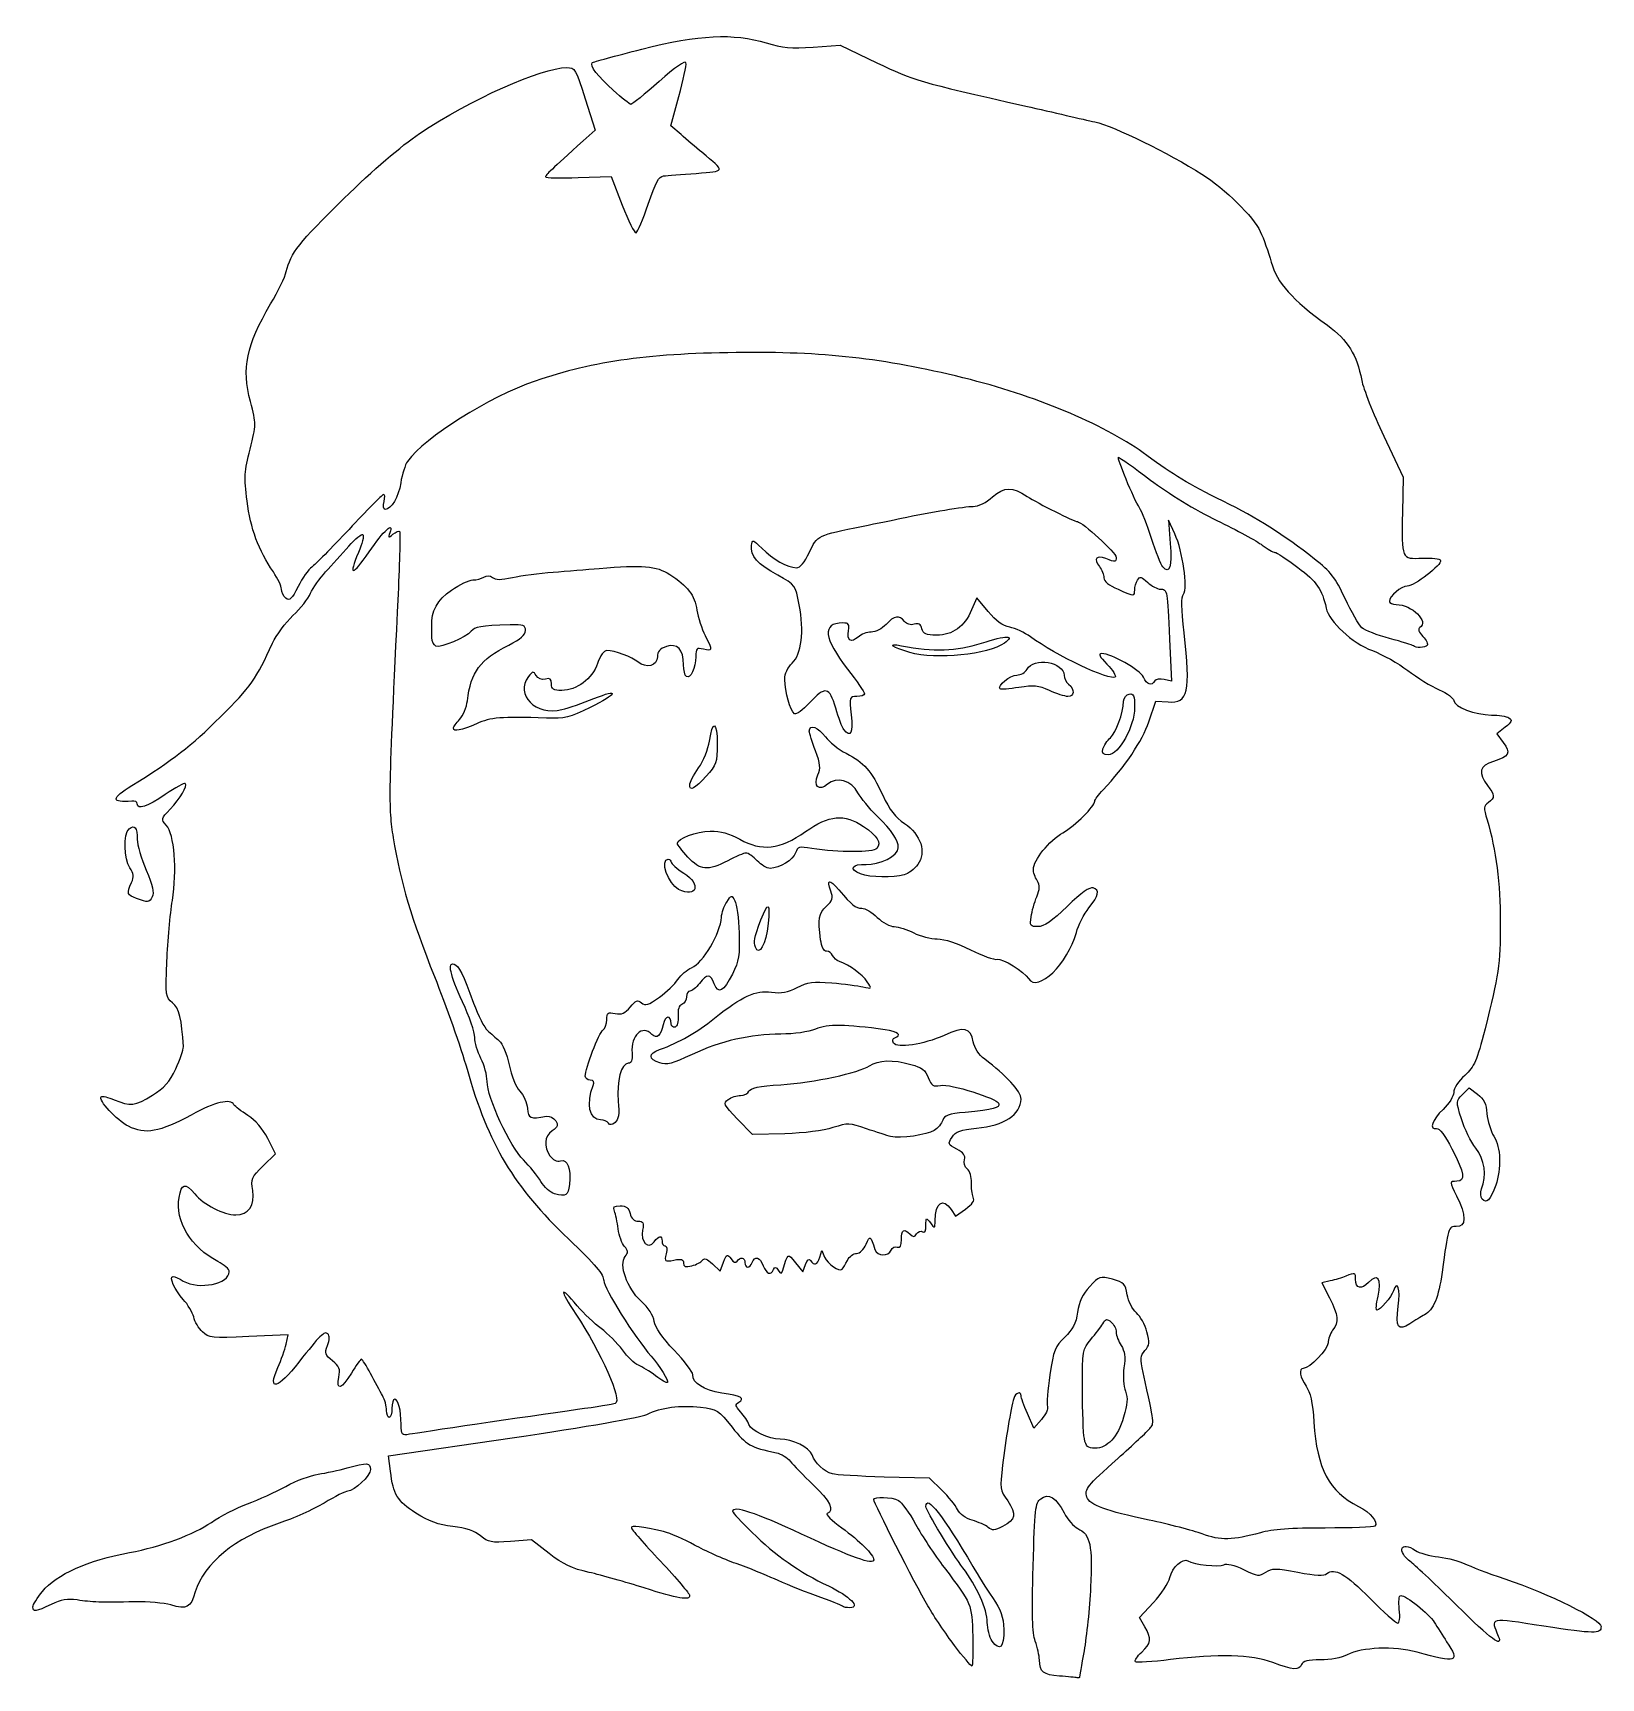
# Model space of a CAD drawing. Extents: x 1 to 136, y 2 to 144.
import ezdxf

# ---------------------------------------------------------------- set-up
doc = ezdxf.new("R2010")
doc.units = 0
doc.layers.get('0').update_dxf_attribs({"linetype": 'CONTINUOUS'})

msp = doc.modelspace()

# ---------------------------------------------------------------- linework, layer by layer
at = {"color": 7}
for points in [[(67.973337, 142.612539), (70.303102, 142.777911), (73.470722, 141.262473)], [(48.323217, 138.144033), (49.179684, 135.442283), (48.160181, 134.526382)], [(56.585633, 135.063759), (55.711841, 135.826934), (56.401994, 138.360258)], [(47.727542, 131.355817), (50.563362, 131.453072), (51.514087, 128.986465)], [(117.170473, 109.064856), (118.832535, 105.523906), (118.776385, 102.481197)], [(99.160319, 100.629114), (98.608663, 101.819739), (98.765691, 99.802138)], [(83.060209, 93.942823), (82.085527, 95.132295), (81.641119, 94.085899)], [(98.710419, 91.562542), (98.863147, 87.919928), (98.232338, 88.078252)], [(76.306706, 90.405556), (76.306706, 90.40568)], [(96.925196, 84.438905), (97.52706, 86.209322), (98.582562, 86.139636)], [(127.633936, 83.960232), (126.92049, 83.399035), (127.476848, 82.64652)], [(123.956429, 52.282249), (124.523132, 52.848952), (125.254822, 52.30477)], [(65.5354, 48.908163), (62.751094, 48.830939), (61.458663, 50.167397)], [(20.552428, 46.127273), (21.621437, 47.175118), (20.949372, 48.501374)], [(79.872041, 42.370936), (80.256491, 41.791924), (81.111741, 42.400919)], [(68.554579, 38.253593), (68.731238, 38.848906), (68.967387, 38.270889)], [(59.289479, 37.678976), (59.956779, 37.052083), (60.249223, 37.818203)], [(66.448226, 37.779045), (67.077341, 36.996822), (67.318041, 37.637371)], [(112.557213, 36.215918), (111.827921, 36.059851), (112.491068, 34.751195)], [(22.52768, 30.748391), (22.70739, 31.566601), (19.313617, 31.41063)], [(87.658141, 24.263636), (87.001575, 23.503072), (86.451855, 24.78178)], [(31.531496, 19.798906), (31.368524, 21.121822), (42.032727, 22.689436)], [(79.065882, 18.172261), (78.019317, 19.191446), (74.089371, 19.302079)], [(45.228846, 12.701032), (43.701094, 13.898031), (41.873101, 13.751481)], [(96.560002, 6.392966), (96.105371, 7.185118), (97.323026, 8.486889)]]:
    msp.add_lwpolyline(points, dxfattribs=at)
for points in [[(119.723225, 90.973301)], [(88.351064, 87.127554)], [(36.954219, 83.877166)], [(70.620639, 83.761927)], [(92.964741, 82.091146)], [(57.331951, 78.999427)], [(57.164383, 72.767267)], [(72.064428, 71.307711)], [(56.365132, 69.979101)], [(9.63599, 69.186634)], [(62.995575, 64.999635)], [(50.323618, 49.816271)], [(74.657344, 48.672901)], [(45.685469, 43.716419)], [(125.664037, 43.269464)], [(32.452691, 23.840416)], [(91.359167, 22.610104)], [(101.512547, 14.39414)], [(0.706302, 8.096956)], [(70.514115, 8.155331)], [(123.470522, 8.223385)], [(80.157463, 4.783802)], [(83.413277, 5.159581)], [(107.597969, 3.302773)], [(89.214542, 2.136516)]]:
    msp.add_lwpolyline(points, close=True, dxfattribs=at)
for points in [[(53.204097, 142.435993), (58.157626, 143.692428), (61.073276, 143.836837), (63.93275, 142.967369)], [(48.929941, 141.268029), (48.991729, 141.329817), (50.915102, 141.855402), (53.204097, 142.435993)], [(63.93275, 142.967369), (65.32654, 142.543567), (66.075298, 142.477813), (67.973337, 142.612539)], [(34.038122, 135.153072), (38.408978, 138.090238), (44.555487, 140.845781), (46.73627, 140.845781)], [(46.73627, 140.845781), (47.430246, 140.845781), (47.509546, 140.710769), (48.323217, 138.144033)], [(50.73382, 138.892531), (49.426204, 140.068192), (48.694142, 141.03223), (48.929941, 141.268029)], [(57.011205, 141.25852), (56.960691, 141.486266), (56.086518, 140.880494), (54.685843, 139.64712)], [(56.401994, 138.360258), (56.781578, 139.753586), (57.055724, 141.057805), (57.011205, 141.25852)], [(73.470722, 141.262473), (76.682547, 139.725884), (76.948517, 139.648361), (86.299011, 137.523363)], [(54.685843, 139.64712), (53.451411, 138.560133), (52.36296, 137.670781), (52.267062, 137.670781)], [(52.267062, 137.670781), (52.171163, 137.670781), (51.481204, 138.220569), (50.73382, 138.892531)], [(86.299011, 137.523363), (88.627344, 136.994225), (91.30625, 136.382334), (92.252136, 136.163606)], [(27.515709, 129.546212), (30.075444, 132.048901), (32.42727, 134.070598), (34.038122, 135.153072)], [(58.37845, 133.538285), (57.872987, 133.957549), (57.06622, 134.644014), (56.585633, 135.063759)], [(92.252136, 136.163606), (93.940156, 135.773266), (98.630835, 133.484998), (101.495585, 131.654344)], [(48.160181, 134.526382), (45.410279, 132.055923), (44.891719, 131.562525), (44.891719, 131.416515)], [(57.900522, 131.725927), (60.452183, 131.91272), (60.43173, 131.83516), (58.37845, 133.538285)], [(44.891719, 131.416515), (44.891719, 131.329642), (46.167839, 131.302329), (47.727542, 131.355817)], [(53.757928, 129.071822), (54.385231, 130.940133), (54.670534, 131.464381), (55.0824, 131.505566)], [(55.0824, 131.505566), (55.371119, 131.534437), (56.639275, 131.6336), (57.900522, 131.725927)], [(101.495585, 131.654344), (103.502373, 130.371953), (105.919799, 127.998897), (106.528698, 126.713615)], [(22.553456, 123.250989), (22.937144, 124.875025), (23.606294, 125.723923), (27.515709, 129.546212)], [(51.514087, 128.986465), (52.036985, 127.62983), (52.57587, 126.558268), (52.711604, 126.605215)], [(52.711604, 126.605215), (52.847341, 126.65216), (53.318185, 127.762135), (53.757928, 129.071822)], [(106.528698, 126.713615), (106.810463, 126.118858), (107.235675, 124.925265), (107.473615, 124.061183)], [(107.473615, 124.061183), (107.956175, 122.308752), (109.264421, 120.836746), (112.30877, 118.620781)], [(21.201935, 120.464159), (21.842132, 121.560352), (22.450313, 122.814427), (22.553456, 123.250989)], [(19.464877, 112.038368), (18.696995, 114.958524), (19.084615, 116.838706), (21.201935, 120.464159)], [(112.30877, 118.620781), (114.083081, 117.329268), (114.844161, 116.108398), (115.267923, 113.873912)], [(62.089636, 116.277879), (54.019738, 116.222436), (49.087995, 115.550479), (44.015099, 113.815204)], [(81.536511, 113.933346), (74.585608, 115.698251), (69.363328, 116.327854), (62.089636, 116.277879)], [(44.015099, 113.815204), (40.004778, 112.443403), (34.523669, 108.992707), (33.004956, 106.883645)], [(96.750053, 107.395343), (93.340052, 109.920699), (87.564267, 112.402837), (81.536511, 113.933346)], [(115.267923, 113.873912), (115.40019, 113.176455), (116.25634, 111.01238), (117.170473, 109.064856)], [(19.429941, 107.937326), (19.976951, 110.081171), (19.977033, 110.090701), (19.464877, 112.038368)], [(19.169935, 103.467609), (18.912681, 105.538717), (18.940663, 106.019748), (19.429941, 107.937326)], [(33.004956, 106.883645), (32.797393, 106.595397), (32.534291, 105.769484), (32.420285, 105.04828)], [(96.11795, 102.870947), (95.62447, 103.624856), (94.124042, 107.243697), (94.304937, 107.243697)], [(94.304937, 107.243697), (94.387077, 107.243697), (95.628307, 106.357439), (97.063227, 105.274234)], [(103.327658, 103.448781), (100.280764, 104.955229), (99.038444, 105.700624), (96.750053, 107.395343)], [(32.420285, 105.04828), (32.222347, 103.796142), (31.603495, 102.745781), (31.063695, 102.745781)], [(97.063227, 105.274234), (98.590912, 104.120998), (100.958184, 102.678431), (102.775173, 101.79349)], [(30.923667, 104.028446), (30.795627, 103.977824), (29.463714, 102.626718), (27.963863, 101.025989)], [(30.983952, 103.433134), (31.078834, 103.811178), (31.051706, 104.079069), (30.923667, 104.028446)], [(81.766164, 103.005488), (82.231206, 103.008478), (82.884029, 103.325607), (83.452377, 103.824625)], [(83.452377, 103.824625), (84.45794, 104.707518), (85.130497, 104.716408), (86.431303, 103.863992)], [(86.431303, 103.863992), (87.344218, 103.265761), (90.481454, 101.68926), (90.761, 101.688262)], [(21.4348, 97.351046), (20.155934, 99.223817), (19.465435, 101.0886), (19.169935, 103.467609)], [(31.063695, 102.745781), (30.924204, 102.745781), (30.888556, 103.053047), (30.983952, 103.433134)], [(75.583386, 101.986186), (78.04962, 102.508749), (81.034181, 103.000786), (81.766164, 103.005488)], [(97.155291, 100.232215), (96.777823, 101.388556), (96.311019, 102.575984), (96.11795, 102.870947)], [(111.213506, 98.454633), (108.469491, 100.604656), (106.295777, 101.981278), (103.327658, 103.448781)], [(118.776385, 102.481197), (118.701323, 98.413559), (118.680751, 98.460449), (120.50314, 98.544867)], [(27.963863, 101.025989), (26.464009, 99.42526), (25.01357, 97.958455), (24.740663, 97.766426)], [(29.684041, 99.074076), (30.955779, 100.927747), (31.875349, 101.768725), (31.480903, 100.717369)], [(31.751701, 100.600671), (32.000743, 100.80331), (32.257749, 100.915862), (32.322823, 100.850787)], [(32.322823, 100.850787), (32.387897, 100.785716), (32.327162, 98.357732), (32.187848, 95.455272)], [(67.646947, 99.043879), (68.333258, 100.509184), (68.331204, 100.508181), (72.276094, 101.305892)], [(72.276094, 101.305892), (73.440261, 101.541302), (74.928542, 101.847436), (75.583386, 101.986186)], [(90.761, 101.688262), (91.175194, 101.686675), (94.104219, 98.997392), (94.104219, 98.618561)], [(102.775173, 101.79349), (104.481826, 100.962288), (106.246605, 100.003078), (106.696902, 99.661914)], [(25.945959, 97.364778), (26.465363, 97.923236), (27.359557, 98.915225), (27.93306, 99.569196)], [(27.93306, 99.569196), (28.50656, 100.223169), (29.060751, 100.673278), (29.164592, 100.569435)], [(29.164592, 100.569435), (29.268433, 100.465594), (29.092014, 99.773039), (28.772548, 99.030422)], [(31.480903, 100.717369), (31.31974, 100.287802), (31.350754, 100.274438), (31.751701, 100.600671)], [(64.91678, 97.063131), (63.204905, 98.010387), (62.541383, 98.765379), (62.667081, 99.622957)], [(62.667081, 99.622957), (62.747671, 100.172771), (62.783836, 100.163286), (63.554771, 99.390152)], [(63.554771, 99.390152), (64.477212, 98.465076), (65.805423, 97.718697), (66.529185, 97.718697)], [(98.119554, 97.794858), (97.966678, 97.979063), (97.532759, 99.075872), (97.155291, 100.232215)], [(98.765691, 99.802138), (98.921729, 97.797263), (98.696989, 97.099091), (98.119554, 97.794858)], [(99.900288, 95.439897), (100.306359, 95.929185), (99.84772, 99.145519), (99.160319, 100.629114)], [(106.696902, 99.661914), (107.147201, 99.32075), (107.635461, 99.041614), (107.781923, 99.041614)], [(28.772548, 99.030422), (27.875376, 96.944884), (28.235098, 96.962113), (29.684041, 99.074076)], [(49.521917, 97.660246), (53.245406, 97.981072), (54.462934, 97.877059), (55.607334, 97.140379)], [(66.529185, 97.718697), (66.866789, 97.718697), (67.225397, 98.143851), (67.646947, 99.043879)], [(93.204768, 98.502338), (92.389616, 98.812257), (92.135629, 98.502134), (92.649072, 97.823822)], [(94.104219, 98.618561), (94.104219, 98.178377), (94.068866, 98.17381), (93.204768, 98.502338)], [(107.781923, 99.041614), (107.928386, 99.041614), (108.821249, 98.456417), (109.76606, 97.741176)], [(113.832267, 95.072028), (112.997102, 96.851735), (112.5929, 97.373834), (111.213506, 98.454633)], [(122.075207, 98.340108), (122.198855, 97.969165), (119.803331, 96.131197), (119.196215, 96.131197)], [(120.50314, 98.544867), (121.348648, 98.584033), (122.023185, 98.496176), (122.075207, 98.340108)], [(22.137552, 95.86209), (22.137552, 96.115005), (21.821314, 96.785036), (21.4348, 97.351046)], [(24.740663, 97.766426), (24.467756, 97.574394), (23.942394, 96.821162), (23.573192, 96.092576)], [(24.645911, 95.512694), (24.841533, 95.972881), (25.426556, 96.806319), (25.945959, 97.364778)], [(36.791075, 95.778791), (37.49466, 96.263656), (38.325213, 96.662187), (38.636744, 96.664415)], [(38.636744, 96.664415), (38.948278, 96.666532), (39.377768, 96.778895), (39.591168, 96.913864)], [(39.591168, 96.913864), (39.838474, 97.070275), (40.105658, 97.054284), (40.32799, 96.869766)], [(40.32799, 96.869766), (40.580704, 96.660031), (41.056978, 96.661756), (42.056656, 96.876037)], [(42.056656, 96.876037), (42.815571, 97.038705), (44.389, 97.245792), (45.553167, 97.336229)], [(45.553167, 97.336229), (46.717334, 97.426669), (48.503271, 97.572475), (49.521917, 97.660246)], [(55.607334, 97.140379), (57.159173, 96.141421), (57.766209, 95.346099), (57.961205, 94.056404)], [(66.778973, 94.517864), (66.45534, 96.211398), (66.454877, 96.212033), (64.91678, 97.063131)], [(92.649072, 97.823822), (92.858063, 97.547721), (93.032842, 97.109232), (93.037472, 96.849398)], [(93.037472, 96.849398), (93.042923, 96.543924), (93.474387, 96.193298), (94.258447, 95.857211)], [(95.69577, 95.800468), (95.697887, 96.05513), (95.81079, 96.438963), (95.946418, 96.653432)], [(95.946418, 96.653432), (96.155515, 96.984077), (96.288251, 96.953901), (96.819315, 96.454995)], [(109.76606, 97.741176), (111.399775, 96.504421), (111.855441, 95.850363), (112.204757, 94.240681)], [(22.519735, 95.085059), (22.309534, 95.259509), (22.137552, 95.609172), (22.137552, 95.86209)], [(23.573192, 96.092576), (23.017469, 94.995913), (22.836126, 94.822478), (22.519735, 95.085059)], [(23.122717, 93.587689), (23.764851, 94.186253), (24.450286, 95.052507), (24.645911, 95.512694)], [(32.187848, 95.455272), (31.351548, 78.031356), (31.332162, 77.063378), (31.76688, 74.435364)], [(35.09327, 92.691614), (35.039078, 93.982286), (35.560815, 94.930976), (36.791075, 95.778791)], [(94.258447, 95.857211), (95.728959, 95.226875), (95.690764, 95.228384), (95.69577, 95.800468)], [(96.819315, 96.454995), (97.163782, 96.131385), (97.650038, 95.866614), (97.899889, 95.866614)], [(97.899889, 95.866614), (98.511738, 95.866614), (98.535178, 95.742154), (98.710419, 91.562542)], [(99.956572, 92.107959), (99.711653, 94.25078), (99.695728, 95.193422), (99.900288, 95.439897)], [(115.293214, 92.539114), (115.032875, 92.77472), (114.375449, 93.914532), (113.832267, 95.072028)], [(119.196215, 96.131197), (118.679553, 96.131197), (117.652136, 95.250939), (117.652136, 94.808281)], [(57.961205, 94.056404), (58.056735, 93.424587), (58.369864, 92.447065), (58.657051, 91.884132)], [(66.162666, 89.490299), (66.977636, 90.255921), (67.21828, 92.219002), (66.778973, 94.517864)], [(75.852928, 93.082515), (75.381041, 93.651104), (74.975749, 93.585287), (74.260469, 92.823906)], [(81.641119, 94.085899), (81.024074, 92.633001), (80.009463, 91.897864), (78.621271, 91.897864)], [(84.921376, 92.587045), (84.3031, 92.703034), (83.740001, 93.113228), (83.060209, 93.942823)], [(112.204757, 94.240681), (112.464911, 93.04187), (114.435856, 91.227148), (116.196928, 90.564944)], [(117.652136, 94.808281), (117.652136, 94.66276), (117.920027, 94.543253), (118.247448, 94.542708)], [(118.247448, 94.542708), (119.591111, 94.540591), (121.101588, 93.055988), (120.27807, 92.547025)], [(21.368337, 91.206439), (21.691113, 91.917562), (22.480584, 92.989125), (23.122717, 93.587689)], [(35.108245, 91.690277), (35.109303, 92.022732), (35.102451, 92.473333), (35.09327, 92.691614)], [(38.48976, 92.232131), (38.039231, 91.689277), (35.892862, 90.784077), (35.454799, 90.952177)], [(41.849011, 92.782932), (39.244056, 92.702253), (38.822569, 92.633144), (38.48976, 92.232131)], [(41.734483, 91.04281), (42.751174, 91.556409), (43.171928, 91.923357), (43.171928, 92.296432)], [(43.171928, 92.296432), (43.171928, 92.758474), (43.007825, 92.818823), (41.849011, 92.782932)], [(70.521002, 92.952147), (68.725624, 92.940531), (68.860252, 91.672897), (70.943174, 88.977047)], [(71.019506, 92.288423), (71.127046, 92.850983), (71.048502, 92.95556), (70.521002, 92.952147)], [(71.850578, 91.739654), (71.243682, 91.190419), (70.858258, 91.444919), (71.019506, 92.288423)], [(74.260469, 92.823906), (73.918694, 92.460104), (73.34177, 92.162447), (72.978412, 92.162447)], [(76.697642, 92.841654), (76.393358, 92.745078), (76.052254, 92.842448), (75.852928, 93.082515)], [(77.352602, 92.450753), (77.247102, 92.854185), (77.070053, 92.959854), (76.697642, 92.841654)], [(78.621271, 91.897864), (77.703624, 91.897864), (77.470635, 91.999403), (77.352602, 92.450753)], [(86.714894, 91.750729), (86.216022, 92.119236), (85.408939, 92.495576), (84.921376, 92.587045)], [(117.67801, 91.608907), (116.626714, 91.884915), (115.553556, 92.30351), (115.293214, 92.539114)], [(120.27807, 92.547025), (120.094539, 92.433595), (120.189286, 92.162895), (120.545074, 91.784178)], [(16.870322, 84.847599), (19.483339, 87.447654), (19.982605, 88.153465), (21.368337, 91.206439)], [(35.454799, 90.952177), (35.263262, 91.025676), (35.107314, 91.35782), (35.108245, 91.690277)], [(38.167037, 86.243374), (38.46476, 88.731871), (39.249339, 89.787397), (41.734483, 91.04281)], [(55.319689, 90.918715), (54.752925, 90.728824), (54.549011, 90.491672), (54.549011, 90.022413)], [(56.797969, 89.349368), (56.797969, 90.669599), (56.264977, 91.235429), (55.319689, 90.918715)], [(58.51775, 90.683604), (57.919268, 90.833816), (57.856292, 90.771914), (57.856292, 90.033435)], [(58.657051, 91.884132), (59.32565, 90.573572), (59.315194, 90.48346), (58.51775, 90.683604)], [(72.978412, 92.162447), (72.615055, 92.162447), (72.107528, 91.972191), (71.850578, 91.739654)], [(76.306706, 90.40568), (74.791874, 90.831188), (74.280265, 91.245182), (75.583386, 90.990994)], [(75.583386, 90.990994), (78.38177, 90.445138), (80.300486, 90.507219), (82.493506, 91.214578)], [(84.458733, 91.212196), (83.10536, 90.222586), (78.559467, 89.77277), (76.306706, 90.405556)], [(82.493506, 91.214578), (84.664788, 91.914924), (85.418419, 91.914059), (84.458733, 91.212196)], [(94.025887, 88.291755), (93.645048, 87.910913), (88.827483, 90.190198), (86.714894, 91.750729)], [(98.582562, 86.139636), (100.316932, 86.02513), (100.540722, 86.997212), (99.956572, 92.107959)], [(119.723225, 90.973301), (119.649653, 91.046877), (118.729305, 91.332897), (117.67801, 91.608907)], [(120.91775, 91.018339), (120.708616, 90.809204), (119.917165, 90.779365), (119.723225, 90.973301)], [(120.545074, 91.784178), (120.84839, 91.461312), (121.016096, 91.116684), (120.91775, 91.018339)], [(49.381479, 89.459094), (48.918225, 88.129277), (47.603542, 87.135364), (46.307801, 87.135364)], [(50.201891, 90.574947), (49.93237, 90.574947), (49.624165, 90.155752), (49.381479, 89.459094)], [(52.873545, 89.590179), (52.380287, 90.015764), (50.863235, 90.574947), (50.201891, 90.574947)], [(54.549011, 90.022413), (54.549011, 89.253893), (53.559247, 88.998555), (52.873545, 89.590179)], [(57.856292, 90.033435), (57.856292, 89.066447), (57.40431, 88.114772), (57.049268, 88.334202)], [(65.530696, 88.081432), (65.529637, 88.599142), (65.759677, 89.111712), (66.162666, 89.490299)], [(86.413975, 88.95507), (86.984448, 90.02101), (89.606303, 89.592753), (89.606303, 88.433632)], [(92.85583, 90.310364), (92.527901, 90.310364), (92.644931, 90.070982), (93.306627, 89.388286)], [(96.457445, 88.281833), (96.173383, 88.905286), (93.678695, 90.310364), (92.85583, 90.310364)], [(93.306627, 89.388286), (93.79817, 88.881143), (94.121838, 88.387703), (94.025887, 88.291755)], [(116.196928, 90.564944), (117.070053, 90.23663), (118.439271, 89.467081), (119.239636, 88.854836)], [(43.425049, 88.325989), (42.217356, 86.762418), (44.081703, 84.925548), (46.313029, 85.48057)], [(44.097541, 88.416741), (43.857251, 88.816135), (43.797395, 88.808057), (43.425049, 88.325989)], [(44.891095, 88.11687), (44.564827, 88.03155), (44.259979, 88.146747), (44.097541, 88.416741)], [(45.420886, 87.695389), (45.420886, 88.125371), (45.297865, 88.223243), (44.891095, 88.11687)], [(57.049268, 88.334202), (56.911057, 88.419617), (56.797969, 88.876447), (56.797969, 89.349368)], [(66.362212, 85.126735), (66.001932, 85.3494), (65.532624, 87.017027), (65.530696, 88.081432)], [(70.943174, 88.977047), (71.749042, 87.934043), (72.408386, 86.973921), (72.408386, 86.843439)], [(84.090015, 87.271791), (83.827538, 87.534268), (84.954385, 88.458281), (85.536958, 88.458281)], [(85.536958, 88.458281), (85.873087, 88.458281), (86.267745, 88.681835), (86.413975, 88.95507)], [(89.606303, 88.433632), (89.606303, 88.191785), (89.784896, 87.845688), (90.003178, 87.664531)], [(97.424761, 87.950553), (97.139577, 87.489117), (96.759292, 87.619356), (96.457445, 88.281833)], [(98.232338, 88.078252), (97.885396, 88.165329), (97.521985, 88.107864), (97.424761, 87.950553)], [(119.239636, 88.854836), (120.04, 88.242592), (121.260391, 87.49288), (121.951615, 87.18881)], [(46.307801, 87.135364), (45.580985, 87.135364), (45.420886, 87.236456), (45.420886, 87.695389)], [(49.058907, 86.424148), (51.347251, 87.353926), (51.135992, 86.844378), (48.742746, 85.661571)], [(69.919395, 85.61401), (69.388257, 87.466448), (69.010829, 87.537666), (67.644767, 86.043217)], [(71.750984, 86.606197), (71.105445, 86.606197), (71.096576, 86.577551), (71.25951, 85.018697)], [(72.408386, 86.843439), (72.408386, 86.712957), (72.112555, 86.606197), (71.750984, 86.606197)], [(85.721521, 87.392084), (84.892896, 87.257221), (84.158717, 87.20309), (84.090015, 87.271791)], [(88.351064, 87.127554), (87.403247, 87.557793), (86.993153, 87.599046), (85.721521, 87.392084)], [(89.937032, 86.612008), (89.68237, 86.615209), (88.968686, 86.847198), (88.351064, 87.127554)], [(90.003178, 87.664531), (90.54279, 87.216692), (90.504341, 86.604888), (89.937032, 86.612008)], [(94.742167, 86.204592), (94.755105, 86.493033), (94.974037, 86.769652), (95.228698, 86.819306)], [(95.228698, 86.819306), (95.617625, 86.895136), (95.691719, 86.707427), (95.691719, 85.646268)], [(121.951615, 87.18881), (122.642839, 86.884738), (123.208386, 86.463592), (123.208386, 86.252928)], [(37.499356, 84.638822), (37.799182, 84.95797), (38.099638, 85.680021), (38.167037, 86.243374)], [(48.742746, 85.661571), (46.985214, 84.792952), (46.578909, 84.694596), (44.972433, 84.74887)], [(46.313029, 85.48057), (46.913758, 85.629996), (48.149402, 86.054605), (49.058907, 86.424148)], [(67.644767, 86.043217), (67.09569, 85.442536), (66.518541, 85.03012), (66.362212, 85.126735)], [(70.620639, 83.761927), (70.474869, 83.943828), (70.159308, 84.777265), (69.919395, 85.61401)], [(95.691719, 85.646268), (95.691719, 84.027918), (94.318894, 81.579114), (93.411627, 81.579114)], [(93.602545, 83.059204), (94.095469, 83.505294), (94.69538, 85.16107), (94.742167, 86.204592)], [(123.208386, 86.252928), (123.208386, 85.733721), (125.080593, 85.019621), (126.454887, 85.014647)], [(9.239115, 78.940644), (12.820631, 81.148439), (14.315926, 82.305877), (16.870322, 84.847599)], [(36.954219, 83.877166), (36.954219, 83.976927), (37.19953, 84.319674), (37.499356, 84.638822)], [(38.94832, 84.25651), (37.656947, 83.685272), (36.954219, 83.551591), (36.954219, 83.877166)], [(44.972433, 84.74887), (41.022371, 84.882321), (40.21365, 84.816225), (38.94832, 84.25651)], [(59.031225, 82.757243), (59.309751, 84.614591), (59.708386, 84.475833), (59.708386, 82.521533)], [(67.646018, 83.629635), (67.645772, 84.241455), (68.418763, 83.967209), (69.027027, 83.139674)], [(71.25951, 85.018697), (71.423559, 83.449163), (71.209204, 83.027488), (70.620639, 83.761927)], [(92.980309, 78.563311), (94.864888, 80.547983), (96.358956, 82.773277), (96.925196, 84.438905)], [(126.454887, 85.014647), (127.070406, 85.01253), (127.748019, 84.900532), (127.960697, 84.76601)], [(127.960697, 84.76601), (128.278967, 84.564699), (128.221155, 84.422139), (127.633936, 83.960232)], [(58.094711, 80.448306), (58.51158, 81.063288), (58.933011, 82.102309), (59.031225, 82.757243)], [(59.708386, 82.521533), (59.708386, 80.900082), (59.64595, 80.717779), (58.751557, 79.727793)], [(68.172018, 81.915341), (67.882791, 82.676302), (67.646092, 83.447734), (67.646018, 83.629635)], [(69.027027, 83.139674), (69.358806, 82.688292), (70.166042, 82.045236), (70.820886, 81.710654)], [(92.964741, 82.091146), (93.038388, 82.372761), (93.3254, 82.808389), (93.602545, 83.059204)], [(127.476848, 82.64652), (128.154411, 81.730067), (127.996069, 81.422589), (126.636862, 81.015361)], [(68.390728, 79.857642), (68.642042, 80.409219), (68.602281, 80.783308), (68.172018, 81.915341)], [(70.820886, 81.710654), (72.377901, 80.915129), (72.979084, 80.227985), (73.974521, 78.106103)], [(93.411627, 81.579114), (92.967585, 81.579114), (92.862368, 81.699669), (92.964741, 82.091146)], [(126.636862, 81.015361), (125.429796, 80.653715), (125.271305, 80.016744), (126.118803, 78.933281)], [(58.751557, 79.727793), (57.772274, 78.643842), (57.323421, 78.413549), (57.331951, 78.999427)], [(57.331951, 78.999427), (57.334597, 79.181328), (57.677841, 79.833322), (58.094711, 80.448306)], [(69.209364, 79.043834), (68.477321, 78.381344), (67.954768, 78.900816), (68.390728, 79.857642)], [(71.84096, 78.310822), (71.283518, 79.377638), (69.979556, 79.740847), (69.209364, 79.043834)], [(9.239115, 77.596526), (7.448769, 77.414411), (7.448769, 77.836998), (9.239115, 78.940644)], [(12.118294, 78.163237), (10.544241, 77.094315), (9.702135, 76.815204), (9.702135, 77.362412)], [(13.845005, 79.111938), (13.77167, 79.185275), (12.99465, 78.758359), (12.118294, 78.163237)], [(12.534537, 76.888573), (13.41879, 77.822949), (14.054849, 78.902094), (13.845005, 79.111938)], [(73.498355, 76.287447), (72.826113, 76.942291), (72.080284, 77.85281), (71.84096, 78.310822)], [(73.974521, 78.106103), (74.575337, 76.825404), (75.078061, 76.166895), (75.839812, 75.662793)], [(92.252136, 77.580329), (92.252136, 77.699203), (92.579814, 78.141544), (92.980309, 78.563311)], [(126.118803, 78.933281), (126.759174, 78.114612), (126.770029, 77.890246), (126.189796, 77.465968)], [(9.702135, 77.362412), (9.702135, 77.51708), (9.493776, 77.622432), (9.239115, 77.596526)], [(12.208089, 75.502082), (11.738588, 76.020874), (11.746936, 76.056331), (12.534537, 76.888573)], [(89.510597, 74.867669), (90.60547, 75.509308), (92.252136, 77.138628), (92.252136, 77.580329)], [(126.189796, 77.465968), (125.779919, 77.166258), (125.767999, 77.009784), (126.076718, 75.981589)], [(9.072321, 71.824644), (8.547647, 72.573724), (8.499559, 74.780026), (8.998876, 75.194422)], [(8.998876, 75.194422), (9.480547, 75.594173), (9.702135, 75.307677), (9.702135, 74.28516)], [(12.727947, 69.011406), (13.150879, 71.653289), (12.904226, 74.732859), (12.208089, 75.502082)], [(67.308045, 74.955837), (69.365881, 76.407063), (70.653447, 76.52076), (72.32238, 75.398622)], [(72.32238, 75.398622), (73.544298, 74.577046), (73.883597, 74.011629), (73.460573, 73.501917)], [(75.318803, 73.548296), (75.318803, 74.221189), (74.766662, 75.05197), (73.498355, 76.287447)], [(75.839812, 75.662793), (77.268999, 74.717002), (77.774408, 73.163449), (76.993276, 72.117209)], [(126.076718, 75.981589), (126.86193, 73.36644), (127.235826, 70.484667), (127.221364, 67.159322)], [(9.702135, 74.28516), (9.702135, 73.81449), (10.048933, 72.616467), (10.472795, 71.622886)], [(31.76688, 74.435364), (32.405603, 70.57408), (33.339741, 67.433833), (35.330588, 62.455425)], [(56.268803, 73.951108), (56.268803, 74.376867), (57.893865, 74.97467), (59.108964, 74.995905)], [(57.164383, 72.767277), (56.671813, 73.305038), (56.268803, 73.83776), (56.268803, 73.951108)], [(59.108964, 74.995905), (60.021901, 75.011859), (60.721015, 74.819359), (61.642419, 74.298323)], [(61.642419, 74.298323), (63.519566, 73.236833), (65.136607, 73.424497), (67.308045, 74.955837)], [(86.960469, 71.705573), (86.960469, 72.480075), (88.32623, 74.173583), (89.510597, 74.867669)], [(56.365132, 69.979101), (55.481498, 70.411994), (54.739376, 72.583281), (55.475053, 72.583281)], [(55.475053, 72.583281), (55.620573, 72.583281), (55.739636, 72.465713), (55.739636, 72.322015)], [(60.609022, 72.450979), (58.89008, 71.537007), (58.236265, 71.597041), (57.164383, 72.767267)], [(62.189807, 73.112437), (62.004594, 73.112437), (61.293237, 72.814781), (60.609022, 72.450979)], [(63.147969, 72.450979), (62.806194, 72.814781), (62.375021, 73.112437), (62.189807, 73.112437)], [(64.265561, 71.78952), (63.992659, 71.78952), (63.489745, 72.087176), (63.147969, 72.450979)], [(66.464267, 73.140816), (66.270672, 72.530843), (65.064455, 71.78952), (64.265561, 71.78952)], [(67.872081, 73.506468), (66.761709, 73.68508), (66.625809, 73.649784), (66.464267, 73.140816)], [(73.460573, 73.501917), (73.159215, 73.138803), (70.14246, 73.141266), (67.872081, 73.506468)], [(72.543543, 72.123517), (73.666353, 72.053154), (75.318803, 72.901498), (75.318803, 73.548296)], [(9.204613, 70.562698), (9.441156, 71.08185), (9.414502, 71.336117), (9.072321, 71.824644)], [(10.472795, 71.622886), (11.033717, 70.30802), (11.1752, 69.688832), (10.992654, 69.347744)], [(55.739636, 72.322015), (55.739636, 72.17832), (56.223413, 71.755357), (56.814696, 71.382096)], [(56.814696, 71.382096), (58.350195, 70.412779), (57.960749, 69.197411), (56.365132, 69.979101)], [(72.064428, 71.307711), (71.026898, 71.686058), (71.328531, 72.199659), (72.543543, 72.123517)], [(75.824117, 71.226889), (74.868971, 70.9597), (72.902863, 71.001964), (72.064428, 71.307711)], [(76.993276, 72.117209), (76.700922, 71.725634), (76.174801, 71.324989), (75.824117, 71.226889)], [(87.285184, 70.733235), (87.106591, 71.019207), (86.960469, 71.456759), (86.960469, 71.705573)], [(9.63599, 69.186634), (8.824293, 69.483092), (8.778814, 69.628168), (9.204613, 70.562698)], [(69.489275, 69.828021), (69.092786, 70.870871), (69.376319, 70.916371), (70.196596, 69.941527)], [(69.112654, 68.516124), (69.666419, 69.029337), (69.720849, 69.218937), (69.489275, 69.828021)], [(70.196596, 69.941527), (71.351664, 68.568805), (71.622356, 68.349947), (72.165109, 68.349947)], [(87.252006, 69.347763), (87.537478, 70.038148), (87.544193, 70.318495), (87.285184, 70.733235)], [(92.108652, 70.110646), (91.839635, 70.213876), (91.082061, 69.670105), (89.885419, 68.514841)], [(91.749872, 68.383917), (92.6153, 69.476607), (92.699898, 69.883763), (92.108652, 70.110646)], [(10.992654, 69.347744), (10.711121, 68.821694), (10.653826, 68.814889), (9.63599, 69.186634)], [(12.260939, 63.785663), (12.331424, 65.495654), (12.54158, 67.847239), (12.727947, 69.011406)], [(60.068426, 67.574861), (60.091259, 67.948926), (60.299314, 68.540175), (60.530756, 68.888742)], [(60.530756, 68.888742), (60.940228, 69.505438), (60.95909, 69.508426), (61.23137, 68.999664)], [(61.23137, 68.999664), (61.385267, 68.712104), (61.546015, 67.466012), (61.588587, 66.230574)], [(63.478418, 67.35282), (64.075768, 68.967522), (64.288009, 68.85487), (64.092212, 67.027031)], [(68.620198, 65.637968), (68.381422, 67.452925), (68.459816, 67.911094), (69.112654, 68.516124)], [(72.165109, 68.349947), (72.447081, 68.349947), (73.051548, 67.99276), (73.50837, 67.556197)], [(86.766053, 67.622343), (86.836488, 68.095286), (87.055166, 68.871724), (87.252006, 69.347763)], [(89.885419, 68.514841), (88.5581, 67.233424), (87.877785, 66.762447), (87.354122, 66.762447)], [(90.671288, 66.25798), (90.842743, 66.894723), (91.328108, 67.851393), (91.749872, 68.383917)], [(57.49685, 63.221822), (58.487503, 63.633363), (59.982248, 66.163603), (60.068426, 67.574861)], [(62.995575, 64.999635), (62.817544, 65.463573), (62.864926, 65.694489), (63.478418, 67.35282)], [(64.092212, 67.027031), (63.897957, 65.213611), (63.322039, 64.148885), (62.995575, 64.999635)], [(73.50837, 67.556197), (73.965189, 67.119635), (74.623692, 66.762447), (74.971709, 66.762447)], [(74.971709, 66.762447), (75.319726, 66.762447), (76.07123, 66.524322), (76.641719, 66.233281)], [(87.354122, 66.762447), (86.696299, 66.762447), (86.64842, 66.832461), (86.766053, 67.622343)], [(127.221364, 67.159322), (127.205092, 63.416151), (127.092583, 62.63046), (125.900953, 57.937903)], [(61.588587, 66.230574), (61.655645, 64.284585), (61.579353, 63.809928), (61.017917, 62.679681)], [(69.132654, 64.645781), (68.890917, 64.645781), (68.70282, 65.009964), (68.620198, 65.637968)], [(76.641719, 66.233281), (77.212209, 65.942239), (78.130199, 65.703746), (78.681699, 65.703299)], [(78.681699, 65.703299), (79.303023, 65.70277), (80.388899, 65.346437), (81.536511, 64.766425)], [(86.552794, 62.282007), (87.326004, 61.030924), (89.944467, 63.558775), (90.671288, 66.25798)], [(69.656881, 64.274978), (69.578609, 64.478919), (69.342712, 64.645781), (69.132654, 64.645781)], [(70.243888, 63.748894), (69.999294, 63.834298), (69.735139, 64.071037), (69.656881, 64.274978)], [(81.536511, 64.766425), (82.555157, 64.251591), (83.595133, 63.883148), (83.847572, 63.947662)], [(83.847572, 63.947662), (84.281095, 64.058453), (86.175945, 62.89176), (86.552794, 62.282007)], [(12.740576, 60.198492), (12.153659, 60.660161), (12.137183, 60.783391), (12.260939, 63.785663)], [(35.330588, 62.455425), (36.332763, 59.949339), (37.59431, 56.351411), (38.134028, 54.460029)], [(37.747969, 60.280156), (36.66853, 62.627703), (36.423476, 63.719594), (37.020365, 63.522138)], [(37.020365, 63.522138), (37.433255, 63.385549), (37.797097, 62.66072), (38.699734, 60.176574)], [(56.316994, 62.209331), (56.574248, 62.603494), (57.105185, 63.059114), (57.49685, 63.221822)], [(59.451978, 61.84615), (59.126609, 62.70194), (58.828334, 62.706935), (58.168156, 61.867661)], [(61.017917, 62.679681), (60.254994, 61.143832), (59.809216, 60.906549), (59.451978, 61.84615)], [(72.638814, 62.017934), (72.225014, 62.641152), (71.11151, 63.445948), (70.243888, 63.748894)], [(54.716336, 60.671993), (55.33944, 61.123367), (56.059737, 61.81517), (56.316994, 62.209331)], [(57.355203, 61.206203), (57.194246, 61.206203), (57.062553, 60.980815), (57.062553, 60.705344)], [(58.168156, 61.867661), (57.881988, 61.503859), (57.51616, 61.206203), (57.355203, 61.206203)], [(59.480754, 58.875329), (61.84297, 60.771132), (63.00117, 61.298246), (64.387103, 61.108283)], [(64.387103, 61.108283), (65.258498, 60.988845), (65.787326, 61.084629), (66.602607, 61.509582)], [(66.602607, 61.509582), (67.511626, 61.983387), (67.961383, 62.044231), (69.577932, 61.912074)], [(69.577932, 61.912074), (70.625367, 61.826442), (71.836968, 61.673044), (72.270382, 61.571188)], [(72.270382, 61.571188), (73.05148, 61.38762), (73.054718, 61.391549), (72.638814, 62.017934)], [(13.682532, 56.399406), (13.550937, 58.765731), (13.305961, 59.753759), (12.740576, 60.198492)], [(38.806303, 57.200562), (38.806303, 57.628433), (38.330053, 59.014252), (37.747969, 60.280156)], [(38.699734, 60.176574), (39.090568, 59.100958), (39.63162, 58.029396), (39.902072, 57.795324)], [(50.91099, 59.273387), (51.478384, 59.162328), (51.762787, 59.284896), (52.20262, 59.83007)], [(52.20262, 59.83007), (52.676526, 60.417469), (52.831899, 60.475016), (53.175032, 60.190242)], [(53.175032, 60.190242), (53.5169, 59.906516), (53.767948, 59.984984), (54.716336, 60.671993)], [(56.663651, 60.05141), (56.401512, 59.950818), (56.28812, 59.61081), (56.332922, 59.059707)], [(57.062553, 60.705344), (57.062553, 60.42987), (56.883046, 60.135601), (56.663651, 60.05141)], [(49.847479, 57.845907), (50.032229, 57.962279), (50.183386, 58.363112), (50.183386, 58.736648)], [(50.183386, 58.736648), (50.183386, 59.335681), (50.269225, 59.399001), (50.91099, 59.273387)], [(54.076166, 57.472173), (53.226166, 58.322173), (52.242328, 57.396499), (52.363513, 55.860767)], [(55.040895, 58.307817), (54.851662, 57.361653), (54.495335, 57.053004), (54.076166, 57.472173)], [(54.737489, 56.15935), (56.480863, 56.795236), (57.904954, 57.610663), (59.480754, 58.875329)], [(55.739636, 58.390414), (55.739636, 59.177846), (55.202196, 59.114314), (55.040895, 58.307817)], [(56.070365, 58.10409), (55.888464, 58.039749), (55.739636, 58.168596), (55.739636, 58.390414)], [(56.332922, 59.059707), (56.37248, 58.573061), (56.262281, 58.171974), (56.070365, 58.10409)], [(74.194323, 57.866804), (70.763614, 58.342046), (69.247065, 58.358712), (68.182763, 57.932862)], [(81.783066, 56.84362), (81.5565, 58.051319), (80.988559, 58.174236), (79.26329, 57.388964)], [(39.335469, 55.385364), (39.044428, 55.955853), (38.806303, 56.772694), (38.806303, 57.200562)], [(39.902072, 57.795324), (40.172524, 57.561252), (40.626046, 57.167261), (40.909896, 56.919791)], [(40.909896, 56.919791), (41.210518, 56.657698), (41.566065, 55.791664), (41.761497, 54.845484)], [(48.328625, 53.86401), (48.323413, 54.509027), (49.51676, 57.63759), (49.847479, 57.845907)], [(65.193135, 57.497438), (62.577279, 57.491141), (60.014006, 56.90275), (57.53531, 55.73957)], [(68.182763, 57.932862), (67.541193, 57.676156), (66.332899, 57.500173), (65.193135, 57.497438)], [(75.007375, 57.177736), (75.657223, 57.394351), (75.276676, 57.716867), (74.194323, 57.866804)], [(74.908984, 56.729223), (74.783672, 56.931981), (74.824188, 57.116673), (75.007375, 57.177736)], [(79.26329, 57.388964), (77.483724, 56.578982), (75.214348, 56.235137), (74.908984, 56.729223)], [(82.769816, 55.331289), (82.246568, 55.720295), (81.891796, 56.264032), (81.783066, 56.84362)], [(125.900953, 57.937903), (125.193068, 55.15029), (124.999268, 54.705419), (124.156491, 53.933468)], [(13.015557, 54.496512), (13.395888, 55.300462), (13.696026, 56.156765), (13.682532, 56.399406)], [(39.864636, 53.423397), (39.864636, 53.931989), (39.626511, 54.814875), (39.335469, 55.385364)], [(52.363513, 55.860767), (52.413191, 55.23121), (52.32191, 54.988494), (52.035469, 54.988494)], [(54.757677, 55.007566), (53.750133, 55.363687), (53.742542, 55.796455), (54.737489, 56.15935)], [(57.53531, 55.73957), (55.84122, 54.944584), (55.322571, 54.8079), (54.757677, 55.007566)], [(11.009119, 52.225699), (12.034287, 52.856492), (12.476434, 53.356899), (13.015557, 54.496512)], [(38.134028, 54.460029), (39.989755, 47.956825), (42.1464, 44.347773), (46.875245, 39.831981)], [(41.761497, 54.845484), (41.954709, 53.910039), (42.345737, 52.952735), (42.683486, 52.5883)], [(52.035469, 54.988494), (51.430351, 54.988494), (51.013439, 53.421743), (51.167231, 51.725682)], [(65.180184, 53.133278), (68.08969, 53.336309), (71.886117, 54.14599), (72.830777, 54.764953)], [(72.830777, 54.764953), (73.612126, 55.276914), (74.855353, 55.319311), (76.400533, 54.886685)], [(76.400533, 54.886685), (77.352943, 54.620028), (77.662082, 54.384855), (77.904525, 53.74255)], [(85.902136, 51.898873), (85.902136, 52.539043), (84.58663, 53.980583), (82.769816, 55.331289)], [(124.156491, 53.933468), (123.607679, 53.430776), (123.208386, 52.814651), (123.208386, 52.470505)], [(42.994815, 46.643354), (41.840126, 47.771367), (39.864636, 52.050326), (39.864636, 53.423397)], [(42.683486, 52.5883), (43.006052, 52.240246), (43.307442, 51.566339), (43.353241, 51.090732)], [(48.756485, 53.533281), (48.522633, 53.533281), (48.330099, 53.682109), (48.328625, 53.86401)], [(49.647914, 50.093697), (48.684905, 50.093697), (48.385402, 51.47505), (49.00254, 53.07026)], [(49.00254, 53.07026), (49.127574, 53.393459), (49.053271, 53.533281), (48.756485, 53.533281)], [(61.715023, 52.210364), (62.035444, 52.210364), (62.361635, 52.377229), (62.439897, 52.581175)], [(62.439897, 52.581175), (62.541483, 52.845904), (63.325425, 53.00385), (65.180184, 53.133278)], [(77.904525, 53.74255), (78.166349, 53.048897), (78.314428, 52.95311), (78.94706, 53.068167)], [(78.94706, 53.068167), (79.814274, 53.225883), (83.83628, 51.968321), (83.986386, 51.492518)], [(8.950041, 49.543279), (7.914724, 50.071459), (6.308325, 51.815164), (6.593935, 52.100774)], [(6.593935, 52.100774), (6.671259, 52.178098), (7.178653, 52.055795), (7.721475, 51.828988)], [(7.721475, 51.828988), (9.09842, 51.253665), (9.510093, 51.303341), (11.009119, 52.225699)], [(18.043138, 51.405893), (17.702937, 51.956351), (16.457533, 51.656726), (14.359183, 50.519595)], [(19.245296, 50.479108), (18.677691, 50.837423), (18.136719, 51.254475), (18.043138, 51.405893)], [(43.353241, 51.090732), (43.438546, 50.204849), (43.540288, 50.162293), (44.987395, 50.40721)], [(51.167231, 51.725682), (51.272551, 50.564203), (51.210157, 50.132303), (50.899843, 49.874765)], [(61.458663, 50.167397), (60.2523, 51.414855), (60.198405, 51.527379), (60.649337, 51.857108)], [(60.649337, 51.857108), (60.915045, 52.0514), (61.394605, 52.210364), (61.715023, 52.210364)], [(83.986386, 51.492518), (84.103438, 51.121485), (83.546021, 50.978612), (81.085029, 50.748867)], [(82.064524, 49.383916), (84.437667, 49.605523), (85.902136, 50.565256), (85.902136, 51.898873)], [(123.208386, 52.470505), (123.208386, 52.133783), (122.80682, 51.497246), (122.282344, 51.002602)], [(123.867497, 50.177017), (123.392298, 51.707272), (123.392774, 51.718596), (123.956429, 52.282249)], [(125.254822, 52.30477), (125.817148, 51.886548), (126.005571, 51.501746), (126.06886, 50.642311)], [(14.359183, 50.519595), (11.618367, 49.034298), (10.384326, 48.811561), (8.950041, 49.543279)], [(20.949372, 48.501374), (20.522157, 49.344442), (19.901323, 50.064977), (19.245296, 50.479108)], [(44.987395, 50.40721), (45.258297, 50.45306), (45.614061, 50.283507), (45.777978, 50.030428)], [(45.777978, 50.030428), (46.020196, 49.656455), (45.965118, 49.492614), (45.483865, 49.15553)], [(50.323618, 49.816266), (50.229315, 49.968854), (49.925248, 50.093697), (49.647914, 50.093697)], [(50.899843, 49.874765), (50.626894, 49.648237), (50.439243, 49.629187), (50.323618, 49.816271)], [(72.583342, 49.334084), (71.098574, 49.853644), (70.985653, 49.857374), (69.679108, 49.430025)], [(79.146731, 50.066824), (79.05659, 49.782809), (78.723974, 49.386342), (78.407591, 49.185785)], [(81.085029, 50.748867), (79.641544, 50.614109), (79.280062, 50.486913), (79.146731, 50.066824)], [(122.282344, 51.002602), (121.348685, 50.122048), (121.041414, 49.210656), (121.726693, 49.354494)], [(125.099741, 47.674374), (124.684779, 48.204636), (124.130271, 49.330827), (123.867497, 50.177017)], [(126.06886, 50.642311), (126.114151, 50.027261), (126.381597, 49.146193), (126.663183, 48.684386)], [(45.483865, 49.15553), (44.799517, 48.676195), (44.720224, 47.810449), (45.28661, 47.001822)], [(69.679108, 49.430025), (68.85395, 49.160131), (67.225479, 48.955039), (65.5354, 48.908163)], [(74.657344, 48.672901), (74.366303, 48.739235), (73.433001, 49.036766), (72.583342, 49.334084)], [(78.407591, 49.185785), (77.782936, 48.78982), (75.508898, 48.478821), (74.657344, 48.672901)], [(80.358118, 47.57383), (79.587812, 47.97217), (79.568723, 48.020965), (79.95349, 48.608194)], [(79.95349, 48.608194), (80.283749, 49.112231), (80.668286, 49.253534), (82.064524, 49.383916)], [(121.726693, 49.354494), (121.953044, 49.402005), (122.467508, 48.723084), (123.049609, 47.608691)], [(126.663183, 48.684386), (127.262715, 47.701144), (127.329073, 45.922671), (126.820695, 44.462803)], [(45.28661, 47.001822), (45.543192, 46.635501), (45.863335, 46.485585), (46.200655, 46.573795)], [(81.014835, 46.677712), (81.124769, 47.024084), (80.943871, 47.270924), (80.358118, 47.57383)], [(123.049609, 47.608691), (124.141079, 45.519147), (124.249249, 44.802031), (123.472969, 44.802031)], [(125.603738, 44.140572), (126.072061, 45.302474), (125.875084, 46.683597), (125.099741, 47.674374)], [(19.654755, 44.007937), (19.495121, 45.006236), (19.556441, 45.151008), (20.552428, 46.127273)], [(44.494844, 44.796522), (44.203803, 45.290642), (43.52879, 46.121717), (42.994815, 46.643354)], [(46.200655, 46.573795), (46.806038, 46.732105), (47.099942, 45.9422), (46.961735, 44.528288)], [(81.263413, 45.867431), (81.038904, 46.053756), (80.929739, 46.409599), (81.014835, 46.677712)], [(81.622175, 44.705595), (81.645353, 45.168452), (81.486753, 45.682075), (81.263413, 45.867431)], [(13.310642, 43.415892), (13.529571, 44.629493), (13.833665, 44.699036), (14.654723, 43.723266)], [(18.193943, 41.897424), (19.276792, 41.88827), (19.859164, 42.729639), (19.654755, 44.007937)], [(45.685469, 43.716419), (45.321667, 43.816355), (44.785886, 44.3024), (44.494844, 44.796522)], [(46.961735, 44.528288), (46.867797, 43.567279), (46.674958, 43.444607), (45.685469, 43.716419)], [(81.77381, 43.442948), (81.667562, 43.681121), (81.599326, 44.249314), (81.622175, 44.705595)], [(123.472969, 44.802031), (122.82388, 44.802031), (122.82369, 44.788881), (123.454792, 43.553406)], [(125.664037, 43.269464), (125.505715, 43.467343), (125.48031, 43.834349), (125.603738, 44.140572)], [(126.820695, 44.462803), (126.374112, 43.180384), (126.024174, 42.819349), (125.664037, 43.269464)], [(16.647448, 37.895067), (14.323766, 39.094452), (12.943141, 41.378727), (13.310642, 43.415892)], [(14.654723, 43.723266), (15.448547, 42.779857), (17.141801, 41.90633), (18.193943, 41.897424)], [(50.842606, 42.222343), (50.693526, 42.592125), (50.793819, 42.685364), (51.340663, 42.685364)], [(51.340663, 42.685364), (51.850377, 42.685364), (52.06782, 42.516301), (52.191404, 42.023906)], [(78.485389, 41.406953), (78.503989, 42.966706), (79.169342, 43.429259), (79.872041, 42.370936)], [(81.111741, 42.400919), (81.725286, 42.837799), (81.912396, 43.132293), (81.77381, 43.442948)], [(123.454792, 43.553406), (124.303687, 41.891593), (124.287576, 40.80886), (123.415348, 40.902546)], [(51.17029, 40.700989), (51.092732, 41.283072), (50.945275, 41.967682), (50.842606, 42.222343)], [(52.191404, 42.023906), (52.299828, 41.591905), (52.542509, 41.362447), (52.890976, 41.362447)], [(52.890976, 41.362447), (53.339153, 41.362447), (53.399867, 41.239128), (53.270396, 40.591774)], [(77.700053, 41.000527), (77.700053, 41.697135), (77.716615, 41.706263), (78.088514, 41.21458)], [(78.088514, 41.21458), (78.461518, 40.721423), (78.477308, 40.729077), (78.485389, 41.406953)], [(46.875245, 39.831981), (49.223329, 37.589688), (49.918803, 36.76917), (49.918803, 36.241204)], [(51.709899, 39.184599), (51.490671, 39.436529), (51.247844, 40.118906), (51.17029, 40.700989)], [(53.270396, 40.591774), (53.068246, 39.581024), (53.763733, 38.88582), (54.276083, 39.586498)], [(54.276083, 39.586498), (54.684573, 40.145145), (54.945886, 40.167052), (54.945886, 39.642656)], [(72.535561, 39.379832), (72.875439, 40.17482), (72.898947, 40.160541), (73.300741, 38.915052)], [(75.220653, 39.137), (75.477706, 39.038358), (75.583386, 39.226638), (75.583386, 39.78325)], [(75.583386, 39.78325), (75.583386, 40.626385), (75.810816, 40.7646), (76.335236, 40.24018)], [(76.335236, 40.24018), (76.596872, 39.978544), (76.709355, 39.985447), (76.887739, 40.274076)], [(76.887739, 40.274076), (77.010929, 40.473405), (77.244096, 40.55468), (77.405889, 40.454688)], [(77.405889, 40.454688), (77.594481, 40.338132), (77.700053, 40.534024), (77.700053, 41.000527)], [(123.415348, 40.902546), (122.771606, 40.97169), (122.702841, 40.74931), (122.197135, 36.962916)], [(53.12968, 34.483281), (51.924521, 35.58127), (51.200174, 37.632074), (51.773518, 38.322911)], [(51.773518, 38.322911), (52.046225, 38.6515), (52.034395, 38.811697), (51.709899, 39.184599)], [(54.945886, 39.642656), (54.945886, 39.424375), (55.067216, 39.245781), (55.21551, 39.245781)], [(55.308862, 38.543463), (55.140569, 37.872927), (55.170276, 37.84868), (55.96528, 38.007682)], [(55.21551, 39.245781), (55.375175, 39.245781), (55.413246, 38.959356), (55.308862, 38.543463)], [(60.249223, 37.818203), (60.521816, 38.532319), (60.565541, 38.551818), (60.893375, 38.105469)], [(61.418393, 37.907031), (61.6737, 38.320131), (62.089636, 38.247966), (62.089636, 37.790572)], [(62.714484, 37.790572), (62.944833, 38.390859), (63.395397, 38.267021), (63.677136, 37.525989)], [(65.357311, 37.13653), (65.829445, 38.654384), (65.771617, 38.620324), (66.448226, 37.779045)], [(70.935099, 37.984324), (71.100085, 38.314323), (71.451496, 38.585114), (71.716019, 38.586082)], [(71.716019, 38.586082), (71.997411, 38.58714), (72.337454, 38.916454), (72.535561, 39.379832)], [(73.300741, 38.915052), (73.485904, 38.341083), (74.485124, 38.3047), (74.699791, 38.864111)], [(74.699791, 38.864111), (74.786763, 39.090756), (75.021152, 39.213555), (75.220653, 39.137)], [(13.670885, 36.203072), (15.035159, 35.423184), (17.639635, 35.950395), (17.639635, 37.006448)], [(17.639635, 37.006448), (17.639635, 37.213519), (17.193151, 37.6134), (16.647448, 37.895067)], [(55.96528, 38.007682), (56.618672, 38.138359), (56.797969, 38.084011), (56.797969, 37.755274)], [(56.797969, 37.755274), (56.797969, 37.430736), (56.961328, 37.377333), (57.522922, 37.518284)], [(57.522922, 37.518284), (57.921647, 37.618358), (58.332095, 37.836504), (58.435028, 38.003054)], [(58.435028, 38.003054), (58.562756, 38.209723), (58.834062, 38.106821), (59.289479, 37.678976)], [(60.893375, 38.105469), (61.115197, 37.80346), (61.309089, 37.730176), (61.418393, 37.907031)], [(62.089636, 37.790572), (62.089636, 37.572291), (62.195961, 37.393697), (62.325911, 37.393697)], [(62.325911, 37.393697), (62.455864, 37.393697), (62.630719, 37.572291), (62.714484, 37.790572)], [(63.677136, 37.525989), (63.94844, 36.812405), (64.34537, 36.663876), (64.560987, 37.19526)], [(64.560987, 37.19526), (64.662516, 37.445476), (64.761031, 37.431181), (64.965675, 37.13653)], [(64.965675, 37.13653), (65.203827, 36.793638), (65.250655, 36.793638), (65.357311, 37.13653)], [(67.318041, 37.637371), (67.474743, 38.054383), (67.625563, 38.1698), (67.750222, 37.9681)], [(67.750222, 37.9681), (68.046693, 37.4884), (68.360565, 37.599803), (68.554579, 38.253593)], [(68.967387, 38.270889), (69.213611, 37.668216), (70.227584, 36.976783), (70.486082, 37.235283)], [(70.486082, 37.235283), (70.568055, 37.317257), (70.770112, 37.654325), (70.935099, 37.984324)], [(114.741714, 36.35098), (114.741714, 36.940863), (114.712864, 36.949962), (113.894267, 36.618259)], [(116.676633, 34.886942), (117.023314, 36.401941), (116.654964, 36.927483), (115.85117, 36.064701)], [(122.197135, 36.962916), (121.908702, 34.803334), (121.453301, 33.692118), (120.694839, 33.297188)], [(13.666499, 34.615572), (12.923636, 35.422218), (12.399446, 36.607642), (12.793162, 36.590571)], [(12.793162, 36.590571), (12.912108, 36.585411), (13.307083, 36.41104), (13.670885, 36.203072)], [(47.643682, 34.06643), (46.125355, 35.882837), (46.05556, 35.52489), (47.505702, 33.358802)], [(49.918803, 36.241204), (49.918803, 35.602365), (52.606728, 31.312279), (54.004131, 29.720781)], [(91.81791, 35.725365), (91.219271, 35.072137), (90.913392, 34.421741), (90.779269, 33.51689)], [(93.780642, 36.35125), (92.690577, 36.644773), (92.648061, 36.631216), (91.81791, 35.725365)], [(95.059114, 35.023938), (94.909018, 35.962574), (94.79869, 36.077118), (93.780642, 36.35125)], [(113.894267, 36.618259), (113.559997, 36.482808), (112.958324, 36.301757), (112.557213, 36.215918)], [(115.85117, 36.064701), (115.254961, 35.424745), (114.741714, 35.557182), (114.741714, 36.35098)], [(118.416705, 34.031105), (118.617182, 35.506964), (118.357938, 36.349268), (118.007709, 35.359946)], [(14.566556, 33.101542), (14.473568, 33.497695), (14.068544, 34.17901), (13.666499, 34.615572)], [(49.700762, 32.098731), (49.125934, 32.515135), (48.200246, 33.4006), (47.643682, 34.06643)], [(54.28021, 32.725601), (54.196803, 33.242856), (53.76187, 33.907309), (53.12968, 34.483281)], [(95.840494, 33.460079), (95.485394, 33.768834), (95.153636, 34.432814), (95.059114, 35.023938)], [(112.491068, 34.751195), (113.253642, 33.246325), (113.309889, 32.673576), (112.765753, 31.954163)], [(116.584383, 33.689531), (116.484416, 33.689531), (116.525929, 34.228365), (116.676633, 34.886942)], [(118.007709, 35.359946), (117.81391, 34.812497), (116.857052, 33.689531), (116.584383, 33.689531)], [(15.327735, 31.817958), (15.002076, 32.127775), (14.659543, 32.705387), (14.566556, 33.101542)], [(47.505702, 33.358802), (49.685017, 30.103551), (51.564019, 25.839359), (50.911734, 25.629193)], [(56.003015, 30.229537), (54.961449, 31.320748), (54.368126, 32.180374), (54.28021, 32.725601)], [(90.779269, 33.51689), (90.633402, 32.53282), (90.373584, 32.030001), (89.662902, 31.356401)], [(92.941278, 32.52239), (93.192865, 32.954545), (93.294134, 32.974132), (93.668882, 32.663119)], [(93.668882, 32.663119), (93.908316, 32.464404), (94.104219, 32.074085), (94.104219, 31.795741)], [(96.753384, 31.825073), (96.590707, 32.429212), (96.179907, 33.164963), (95.840494, 33.460079)], [(119.424482, 32.522509), (118.408977, 31.838635), (118.167904, 32.199511), (118.416705, 34.031105)], [(120.694839, 33.297188), (120.403797, 33.145643), (119.832136, 32.797038), (119.424482, 32.522509)], [(19.313617, 31.41063), (16.100858, 31.262976), (15.888263, 31.284701), (15.327735, 31.817958)], [(26.138065, 31.646934), (25.859663, 31.925337), (25.418023, 31.494643), (23.646495, 29.217123)], [(26.104762, 30.642769), (26.286155, 31.119874), (26.298321, 31.486679), (26.138065, 31.646934)], [(51.531816, 30.256715), (51.099567, 30.85342), (50.275591, 31.682328), (49.700762, 32.098731)], [(89.662902, 31.356401), (88.820561, 30.558012), (88.704843, 30.264502), (88.385555, 28.116496)], [(91.921407, 31.166371), (92.321589, 31.636068), (92.78053, 32.246276), (92.941278, 32.52239)], [(94.104219, 31.795741), (94.104219, 31.517399), (94.294423, 30.999374), (94.526894, 30.644579)], [(96.582966, 30.211498), (96.983775, 30.65439), (97.007677, 30.880701), (96.753384, 31.825073)], [(112.765753, 31.954163), (112.552102, 31.671689), (112.373508, 31.185017), (112.368878, 30.872668)], [(21.82378, 28.745159), (22.112086, 29.39692), (22.42884, 30.298377), (22.52768, 30.748391)], [(26.533753, 29.321144), (25.895945, 29.829712), (25.849749, 29.972034), (26.104762, 30.642769)], [(52.904202, 28.939956), (52.581641, 29.067469), (51.964066, 29.660011), (51.531816, 30.256715)], [(57.591719, 28.125621), (57.591719, 28.367342), (56.876802, 29.314106), (56.003015, 30.229537)], [(91.193803, 26.874653), (91.193803, 30.241483), (91.208804, 30.329992), (91.921407, 31.166371)], [(94.526894, 30.644579), (94.842092, 30.163527), (94.905176, 29.676722), (94.774986, 28.730117)], [(96.419538, 28.319508), (96.153428, 29.529651), (96.173216, 29.758733), (96.582966, 30.211498)], [(112.368878, 30.872668), (112.360755, 30.324473), (110.75583, 28.662447), (110.23459, 28.662447)], [(23.646495, 29.217123), (21.823388, 26.873293), (20.888705, 26.631273), (21.82378, 28.745159)], [(27.080906, 27.913073), (27.22118, 28.614436), (27.131899, 28.844198), (26.533753, 29.321144)], [(29.028215, 29.456197), (28.947012, 29.456197), (28.55695, 28.920416), (28.161411, 28.265572)], [(29.823892, 28.222202), (29.467474, 28.900901), (29.109419, 29.456197), (29.028215, 29.456197)], [(54.397772, 28.026926), (53.898871, 28.401582), (53.226764, 28.812445), (52.904202, 28.939956)], [(54.004131, 29.720781), (54.755116, 28.865486), (55.547255, 27.58812), (55.4111, 27.451968)], [(94.774986, 28.730117), (94.673767, 27.994176), (94.722937, 27.138445), (94.891987, 26.693805)], [(110.23459, 28.662447), (109.819059, 28.662447), (109.942159, 27.900106), (110.481986, 27.13038)], [(28.161411, 28.265572), (27.316435, 26.866657), (26.840574, 26.711413), (27.080906, 27.913073)], [(30.83573, 26.331235), (30.635638, 26.692569), (30.180312, 27.543503), (29.823892, 28.222202)], [(55.4111, 27.451968), (55.352672, 27.39354), (54.896673, 27.652271), (54.397772, 28.026926)], [(60.104803, 26.545855), (58.507098, 26.805887), (57.591719, 27.381311), (57.591719, 28.125621)], [(88.385555, 28.116496), (88.192451, 26.817405), (88.097513, 25.59019), (88.174581, 25.389356)], [(96.998626, 23.482467), (97.399213, 23.966527), (97.42606, 23.742282), (96.419538, 28.319508)], [(110.481986, 27.13038), (110.843526, 26.614866), (111.030404, 25.744588), (111.147257, 24.032239)], [(31.199532, 25.051689), (31.199532, 25.394108), (31.035821, 25.969902), (30.83573, 26.331235)], [(31.896278, 26.016614), (31.76773, 26.016614), (31.662553, 25.659427), (31.662553, 25.222864)], [(32.452691, 23.840416), (32.448193, 25.063977), (32.204634, 26.016614), (31.896278, 26.016614)], [(50.911734, 25.629193), (50.729425, 25.570453), (49.270573, 25.337929), (47.669844, 25.112475)], [(61.559739, 25.751581), (62.121187, 26.098574), (61.810336, 26.268273), (60.104803, 26.545855)], [(61.726413, 24.906071), (61.264771, 25.418418), (61.238262, 25.552897), (61.559739, 25.751581)], [(85.273258, 26.08276), (85.022925, 25.226518), (84.558627, 22.461265), (84.30823, 20.335274)], [(85.902136, 26.303134), (85.902136, 26.73263), (85.413159, 26.561283), (85.273258, 26.08276)], [(86.451855, 24.78178), (86.149511, 25.485066), (85.902136, 26.169676), (85.902136, 26.303134)], [(91.359167, 22.610104), (91.268217, 23.064856), (91.193803, 24.983903), (91.193803, 26.874653)], [(94.891987, 26.693805), (95.120695, 26.092256), (95.088435, 25.608476), (94.742384, 24.450389)], [(31.431042, 24.429114), (31.303711, 24.429114), (31.199532, 24.709273), (31.199532, 25.051689)], [(31.662553, 25.222864), (31.662553, 24.786302), (31.558373, 24.429114), (31.431042, 24.429114)], [(47.669844, 25.112475), (43.105655, 24.469627), (33.987682, 23.131261), (33.183907, 22.986177)], [(42.032727, 22.689436), (48.500736, 23.640219), (53.061309, 24.432427), (53.622969, 24.702754)], [(53.622969, 24.702754), (54.888741, 25.31197), (56.5072, 25.526243), (58.274281, 25.318559)], [(58.274281, 25.318559), (59.693926, 25.151707), (59.808491, 25.078849), (60.989199, 23.591959)], [(62.443365, 23.821856), (62.350965, 24.083087), (62.028337, 24.570984), (61.726413, 24.906071)], [(88.174581, 25.389356), (88.251649, 25.188521), (88.019252, 24.681947), (87.658141, 24.263636)], [(94.742384, 24.450389), (94.233963, 22.748915), (93.338991, 21.783281), (92.270456, 21.783281)], [(33.183907, 22.986177), (32.497331, 22.862249), (32.456099, 22.910419), (32.452691, 23.840416)], [(60.989199, 23.591959), (62.208111, 22.056963), (62.559779, 21.854425), (64.81041, 21.391187)], [(65.132344, 22.577031), (64.14135, 22.577031), (62.637405, 23.273261), (62.443365, 23.821856)], [(94.236511, 20.899017), (95.546198, 22.066787), (96.78915, 23.22934), (96.998626, 23.482467)], [(111.147257, 24.032239), (111.424596, 19.96817), (112.430981, 18.070026), (115.004477, 16.757126)], [(64.81041, 21.391187), (65.215431, 21.307825), (65.751213, 20.976908), (66.001035, 20.65582)], [(67.881788, 21.200766), (67.627735, 21.865148), (66.205563, 22.577031), (65.132344, 22.577031)], [(92.270456, 21.783281), (91.646687, 21.783281), (91.497452, 21.918684), (91.359167, 22.610104)], [(25.312552, 19.548748), (25.967396, 19.643728), (27.090336, 19.887695), (27.80797, 20.0909)], [(27.80797, 20.0909), (29.526055, 20.577392), (29.810469, 20.558048), (29.810469, 19.954716)], [(29.810469, 19.954716), (29.810469, 19.421089), (28.411519, 18.079114), (27.855235, 18.079114)], [(66.001035, 20.65582), (66.25086, 20.334732), (67.13987, 19.426243), (67.976615, 18.636956)], [(69.630261, 19.570959), (68.896164, 19.790487), (68.157931, 20.47862), (67.881788, 21.200766)], [(84.30823, 20.335274), (84.068401, 18.299007), (84.083639, 18.191382), (84.747417, 17.233551)], [(91.584521, 17.569344), (91.362765, 18.26804), (91.551355, 18.504823), (94.236511, 20.899017)], [(19.210744, 16.995727), (20.147613, 17.336138), (21.635894, 18.010971), (22.518036, 18.495357)], [(22.518036, 18.495357), (23.400175, 18.97974), (24.657708, 19.453767), (25.312552, 19.548748)], [(33.733108, 16.190592), (32.108944, 17.231828), (31.78166, 17.768229), (31.531496, 19.798906)], [(67.976615, 18.636956), (69.435866, 17.260469), (69.858755, 16.39139), (69.179472, 16.164962)], [(74.089371, 19.302079), (71.927903, 19.362928), (69.921303, 19.483922), (69.630261, 19.570959)], [(25.825016, 17.058881), (24.888316, 16.49775), (23.137518, 15.713353), (21.934352, 15.315774)], [(27.855235, 18.079114), (27.675311, 18.079114), (26.761713, 17.620009), (25.825016, 17.058881)], [(73.204152, 17.35151), (73.201189, 17.643597), (74.743956, 17.593014), (75.325147, 17.28197)], [(77.866851, 8.184325), (76.748494, 10.105035), (73.207033, 17.067784), (73.204152, 17.35151)], [(75.325147, 17.28197), (75.600544, 17.134581), (76.265828, 16.211846), (76.803557, 15.231449)], [(77.700053, 16.749966), (77.700053, 17.8714), (79.183831, 15.977677), (81.737668, 11.596822)], [(80.427602, 16.499917), (80.254266, 16.859152), (79.641491, 17.611706), (79.065882, 18.172261)], [(84.747417, 17.233551), (85.544858, 16.082843), (85.45376, 15.625469), (84.309241, 15.033617)], [(86.939916, 11.576415), (87.078407, 16.548473), (87.139679, 17.098116), (87.592331, 17.428927)], [(87.592331, 17.428927), (88.279314, 17.930992), (88.940587, 17.531943), (89.616214, 16.207602)], [(96.941516, 15.584366), (93.237465, 16.360084), (91.799177, 16.893027), (91.584521, 17.569344)], [(16.093794, 15.389445), (16.871248, 15.932489), (18.273873, 16.655314), (19.210744, 16.995727)], [(36.900339, 15.03871), (35.641299, 15.181853), (34.867755, 15.463181), (33.733108, 16.190592)], [(66.971556, 14.380961), (63.026428, 16.224483), (61.031303, 16.879811), (61.031303, 16.332129)], [(61.031303, 16.332129), (61.031303, 16.244409), (61.787802, 15.42723), (62.712412, 14.516171)], [(69.179472, 16.164962), (69.004299, 16.106571), (69.569846, 15.547258), (70.436243, 14.922045)], [(80.886837, 11.464531), (79.992974, 12.625753), (77.700053, 16.428675), (77.700053, 16.749966)], [(81.697579, 15.573875), (81.112402, 15.741118), (80.620754, 16.099621), (80.427602, 16.499917)], [(89.616214, 16.207602), (89.913658, 15.624564), (90.44178, 15.017787), (90.789821, 14.859209)], [(115.004477, 16.757126), (116.035299, 16.23124), (116.73169, 15.394784), (116.408099, 15.071193)], [(9.040677, 12.787254), (11.735524, 13.294106), (14.614834, 14.356405), (16.093794, 15.389445)], [(21.934352, 15.315774), (18.138864, 14.061578), (15.448317, 11.853519), (14.709412, 9.386469)], [(39.305677, 14.227122), (38.787808, 14.662883), (38.067088, 14.906061), (36.900339, 15.03871)], [(41.873101, 13.751481), (40.223432, 13.619231), (39.972972, 13.665631), (39.305677, 14.227122)], [(55.078178, 14.590466), (53.209084, 15.048122), (52.300053, 15.160985), (52.300053, 14.935391)], [(52.300053, 14.935391), (52.300053, 14.814349), (53.431146, 13.50904), (54.813594, 12.034705)], [(57.753578, 13.434602), (56.864192, 13.927802), (55.660261, 14.447941), (55.078178, 14.590466)], [(62.712412, 14.516171), (64.680158, 12.577268), (66.810072, 11.085748), (69.296743, 9.905352)], [(73.200821, 12.159062), (73.203573, 11.67525), (71.337006, 12.341029), (66.971556, 14.380961)], [(70.436243, 14.922045), (72.007254, 13.788366), (73.198331, 12.597979), (73.200821, 12.159062)], [(76.803557, 15.231449), (77.341288, 14.251051), (78.447588, 12.572267), (79.262004, 11.500818)], [(83.067633, 14.953636), (82.839253, 15.144681), (82.222726, 15.423788), (81.697579, 15.573875)], [(84.309241, 15.033617), (83.62215, 14.678308), (83.412888, 14.664828), (83.067633, 14.953636)], [(90.789821, 14.859209), (91.863185, 14.370153), (92.085144, 13.356413), (91.899266, 9.792102)], [(101.512553, 14.39414), (100.712188, 14.689873), (98.655222, 15.225474), (96.941516, 15.584366)], [(106.531145, 14.497254), (104.156544, 13.829445), (103.0996, 13.807731), (101.512547, 14.39414)], [(112.109443, 14.904114), (109.19546, 14.904114), (107.551514, 14.78421), (106.531145, 14.497254)], [(116.408099, 15.071193), (116.316204, 14.979301), (114.381809, 14.904114), (112.109443, 14.904114)], [(1.526823, 9.42898), (2.759207, 10.924074), (5.392845, 12.101163), (9.040677, 12.787254)], [(61.325453, 11.838802), (60.250311, 12.223295), (58.642967, 12.941403), (57.753578, 13.434602)], [(119.524582, 11.947676), (118.243059, 12.916456), (118.60213, 13.859357), (119.908368, 12.955482)], [(119.908368, 12.955482), (120.195409, 12.756859), (121.093188, 12.512876), (121.903432, 12.413297)], [(48.668429, 11.074114), (47.166459, 11.411868), (46.429078, 11.76065), (45.228846, 12.701032)], [(54.813594, 12.034705), (56.196042, 10.560368), (57.327136, 9.23363), (57.327136, 9.086395)], [(64.629046, 10.508221), (63.887215, 10.85555), (62.400598, 11.454313), (61.325453, 11.838802)], [(79.262004, 11.500818), (81.686773, 8.310787), (81.650155, 8.398917), (81.729421, 5.562447)], [(82.991719, 6.769698), (82.991719, 7.852529), (82.04949, 9.95412), (80.886837, 11.464531)], [(81.737668, 11.596822), (82.16183, 10.869218), (82.927772, 9.65926), (83.439762, 8.908029)], [(87.126741, 5.138745), (86.871395, 5.853102), (86.825016, 7.451259), (86.939916, 11.576415)], [(98.724651, 10.626267), (98.920342, 11.517241), (99.826649, 12.350327), (100.289225, 12.064439)], [(100.289225, 12.064439), (100.79755, 11.750278), (102.961662, 11.519977), (103.372129, 11.736364)], [(103.372129, 11.736364), (103.626714, 11.870574), (104.261293, 11.715885), (105.085317, 11.31874)], [(107.008848, 11.090722), (107.559404, 11.45146), (107.847961, 11.451175), (109.773527, 11.087997)], [(112.270836, 10.970768), (112.917081, 11.507102), (113.891512, 10.944998), (115.999638, 8.819822)], [(123.470522, 8.223385), (121.748016, 9.933255), (119.972344, 11.609186), (119.524582, 11.947676)], [(121.903432, 12.413297), (122.713679, 12.313716), (123.72571, 12.049969), (124.15239, 11.827187)], [(124.15239, 11.827187), (124.579073, 11.604408), (126.131016, 11.018681), (127.601149, 10.525575)], [(53.41964, 9.731446), (51.857981, 10.233456), (49.719936, 10.837656), (48.668429, 11.074114)], [(68.180781, 9.081212), (66.969156, 9.518737), (65.370877, 10.160892), (64.629046, 10.508221)], [(97.323026, 8.486889), (97.992737, 9.202865), (98.623467, 10.165583), (98.724651, 10.626267)], [(105.085317, 11.31874), (106.287506, 10.739337), (106.444214, 10.720761), (107.008848, 11.090722)], [(109.773527, 11.087997), (111.33659, 10.79319), (112.018307, 10.761189), (112.270836, 10.970768)], [(127.601149, 10.525575), (131.449514, 9.234773), (135.908386, 7.019838), (135.908386, 6.398974)], [(0.706302, 8.096956), (0.706302, 8.28208), (1.075539, 8.881491), (1.526823, 9.42898)], [(4.513979, 8.697068), (3.69431, 8.825309), (3.14508, 8.731009), (2.28147, 8.313759)], [(9.500459, 8.534064), (6.634961, 8.473551), (5.759778, 8.502161), (4.513979, 8.697068)], [(12.589451, 8.265192), (12.016509, 8.436851), (10.626463, 8.557842), (9.500459, 8.534064)], [(14.709412, 9.386469), (14.300538, 8.021315), (13.976133, 7.849732), (12.589451, 8.265192)], [(57.327136, 9.086395), (57.327136, 8.626946), (56.357668, 8.786984), (53.41964, 9.731446)], [(70.514115, 8.155331), (70.442402, 8.227041), (69.392403, 8.643689), (68.180781, 9.081212)], [(69.296743, 9.905352), (71.127033, 9.036534), (72.11803, 8.024947), (71.138875, 8.024947)], [(83.439762, 8.908029), (84.18721, 7.811318), (84.378173, 7.26925), (84.408793, 6.157336)], [(91.899266, 9.792102), (91.806842, 8.019804), (91.550934, 5.557708), (91.330582, 4.320781)], [(115.999638, 8.819822), (117.155071, 7.655036), (118.223062, 6.702031), (118.372948, 6.702031)], [(118.511267, 7.892656), (118.433215, 8.585121), (118.48555, 9.083281), (118.636362, 9.083281)], [(118.636362, 9.083281), (119.110099, 9.083281), (121.065742, 7.517543), (121.521426, 6.773429)], [(2.28147, 8.313759), (0.950425, 7.670668), (0.706302, 7.637066), (0.706302, 8.096956)], [(71.138875, 8.024947), (70.866968, 8.024947), (70.585825, 8.083619), (70.514115, 8.155331)], [(80.157463, 4.783802), (79.41469, 5.766067), (78.383916, 7.296303), (77.866851, 8.184325)], [(118.372948, 6.702031), (118.539427, 6.702031), (118.593248, 7.165316), (118.511267, 7.892656)], [(127.043135, 5.577552), (127.485256, 4.503608), (126.431971, 5.283658), (123.470522, 8.223385)], [(130.984265, 6.434646), (126.185705, 7.175291), (126.368966, 7.215145), (127.043135, 5.577552)], [(83.413277, 5.159581), (83.18142, 5.490604), (82.991719, 6.215155), (82.991719, 6.769698)], [(84.408793, 6.157336), (84.451592, 4.603136), (84.070531, 4.221221), (83.413277, 5.159581)], [(96.299774, 4.208505), (97.135728, 4.983644), (97.175799, 5.320006), (96.560002, 6.392966)], [(121.521426, 6.773429), (121.768259, 6.370357), (122.248803, 5.617453), (122.589301, 5.100309)], [(135.908386, 6.398974), (135.908386, 5.761191), (135.319884, 5.765453), (130.984265, 6.434646)], [(81.654526, 2.997737), (81.573915, 2.997806), (80.900236, 3.801536), (80.157463, 4.783802)], [(81.729421, 5.562447), (81.768842, 4.151786), (81.735136, 2.997668), (81.654526, 2.997737)], [(87.482074, 3.527031), (87.473449, 3.890833), (87.313558, 4.616106), (87.126741, 5.138745)], [(91.330582, 4.320781), (91.110231, 3.083854), (90.92978, 2.042057), (90.929582, 2.005677)], [(120.037736, 4.185653), (118.019438, 4.729184), (115.312037, 4.629293), (114.025146, 3.963816)], [(122.589301, 5.100309), (123.752515, 3.333628), (123.516162, 3.248906), (120.037736, 4.185653)], [(89.214542, 2.136502), (87.804585, 2.245196), (87.50677, 2.484234), (87.482074, 3.527031)], [(95.760117, 3.37044), (95.663753, 3.466804), (95.906598, 3.843933), (96.299774, 4.208505)], [(98.790083, 3.555328), (97.219963, 3.357277), (95.856478, 3.274076), (95.760117, 3.37044)], [(107.597969, 3.302773), (105.805819, 3.980611), (102.836636, 4.065752), (98.790083, 3.555328)], [(110.0749, 3.130156), (109.87324, 2.60464), (109.346759, 2.64133), (107.597969, 3.302773)], [(111.703847, 3.527031), (110.635344, 3.527031), (110.185099, 3.417335), (110.0749, 3.130156)], [(114.025146, 3.963816), (113.53605, 3.710895), (112.558904, 3.527031), (111.703847, 3.527031)], [(90.730782, 1.987235), (90.621641, 2.013455), (89.939334, 2.080641), (89.214542, 2.136516)], [(90.929582, 2.005677), (90.929383, 1.969296), (90.839922, 1.960991), (90.730782, 1.987235)]]:
    msp.add_open_spline(points, degree=3, dxfattribs=at)

doc.saveas('drawing.dxf')
